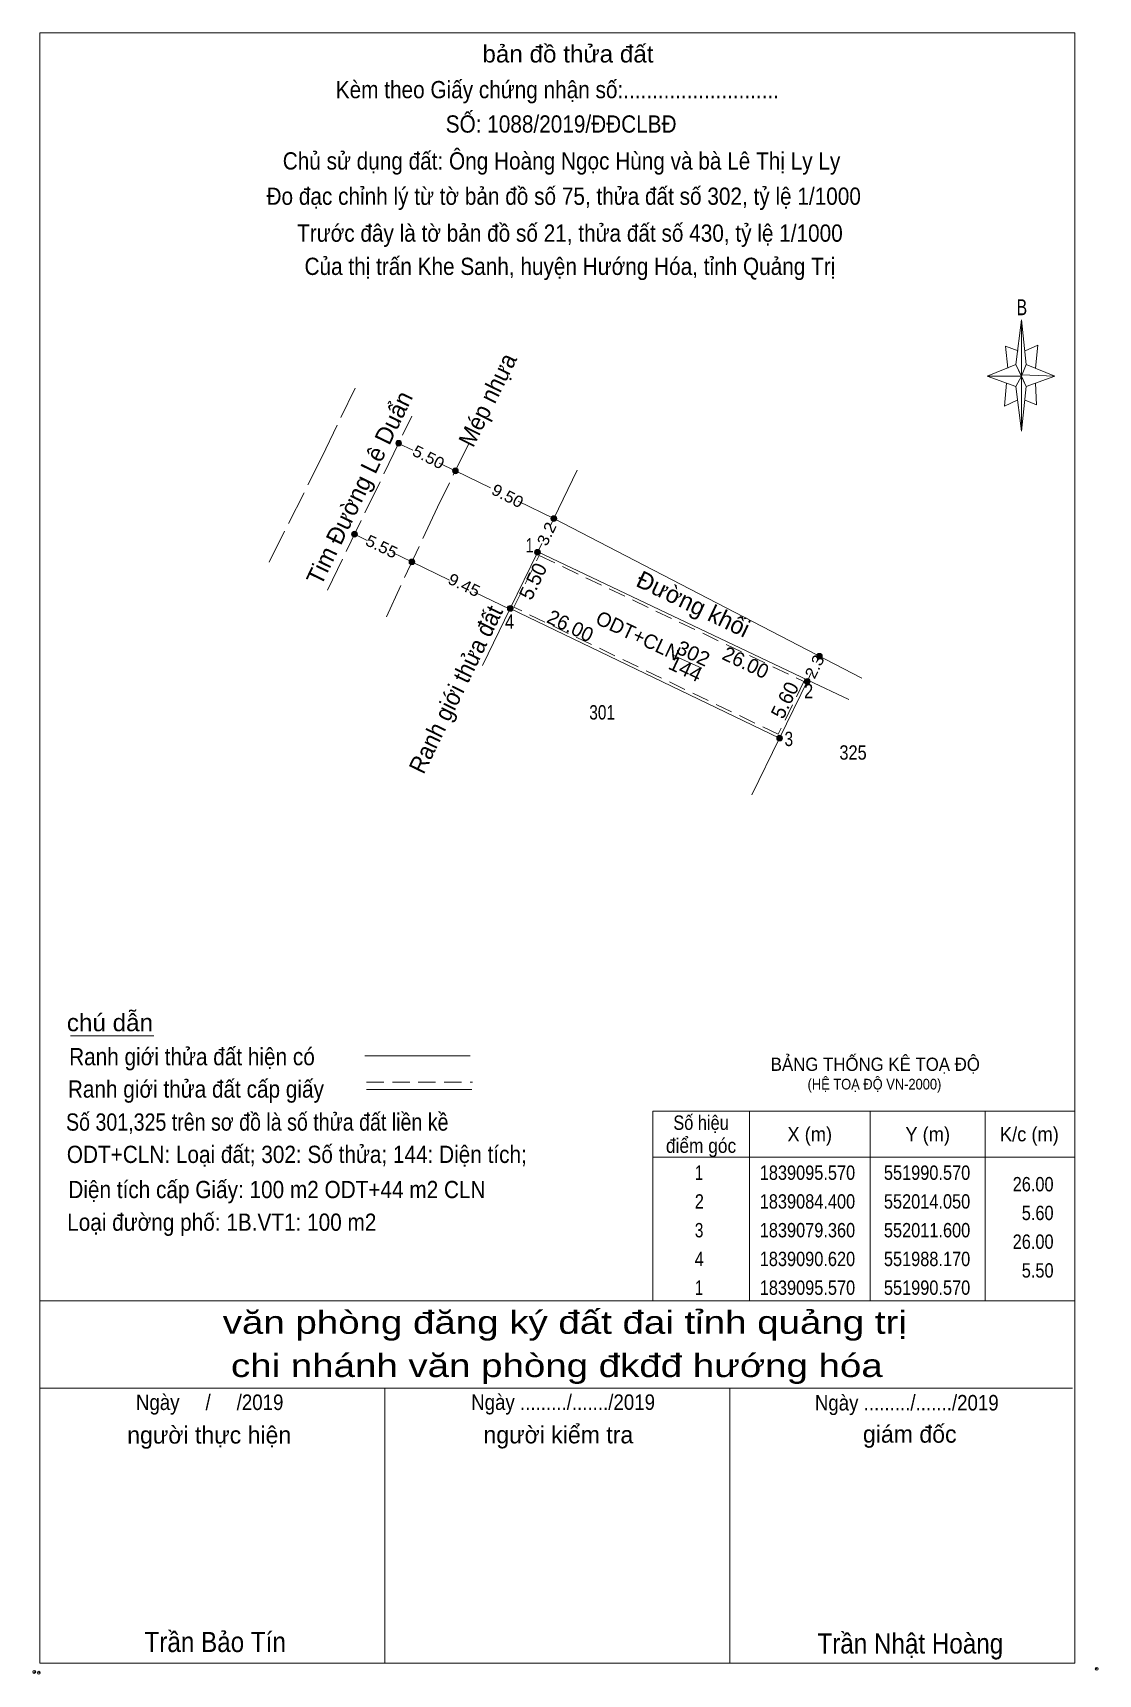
# Model space of a CAD drawing. Header units: metres. Extents: x 551645 to 552115, y 1839006 to 1839194.
# Drawn here: x 551816.5 to 551909.1, y 1839015.6 to 1839158.4 of the extents above; entities that cross this region are included whole.
import ezdxf
from ezdxf.enums import TextEntityAlignment as Align

# ---------------------------------------------------------------- set-up
doc = ezdxf.new("R2010")
doc.units = ezdxf.units.M
doc.header["$LTSCALE"] = 0.5
doc.header["$PDMODE"] = 32
doc.header["$PDSIZE"] = 0.25
doc.linetypes.add('LONG_DASHED', pattern=[7.5, 6, -1.5])
doc.linetypes.add('MEDIUM_DASHED', pattern=[4.5, 3, -1.5])
doc.layers.add('1', color=7, linetype='Continuous')
for name, color, linetype, lineweight in [('10', 7, 'Continuous', 13), ('13', 7, 'Continuous', 13), ('17', 7, 'Continuous', 13), ('2', 7, 'Continuous', 13), ('22', 7, 'Continuous', 13), ('28', 7, 'LONG_DASHED', 13), ('5', 7, 'Continuous', 13), ('6', 7, 'Continuous', 13), ('61', 7, 'Continuous', 13)]:
    doc.layers.add(name, color=color, linetype=linetype, lineweight=lineweight)

msp = doc.modelspace()

# ---------------------------------------------------------------- texts
at = {"layer": '1'}
for s, height, width, p in [('BẢNG THỐNG KÊ TOẠ ĐỘ ', 1.15, 0.95, (551880.62, 1839068.09)), ('(HỆ TOẠ ĐỘ VN-2000)', 0.93, 0.9, (551883.82, 1839066.47))]:
    msp.add_text(s, height=height, dxfattribs=dict(at, width=width)).set_placement(p)
at = {"layer": '10', "width": 1.1}
for s, rotation, p in [('5.50', 332.922, (551850.6424, 1839121.0288)), ('9.50', 332.896, (551857.5122, 1839117.6582)), ('5.55', 334.221, (551846.5776, 1839113.2488)), ('3.2', 64.075, (551861.5868, 1839114.5814)), ('9.45', 334.221, (551853.7475, 1839109.8988)), ('2.3', 64.106, (551884.8787, 1839103.0366))]:
    msp.add_text(s, height=1, rotation=rotation, dxfattribs=at).set_placement(p, align=Align.CENTER)
at = {"layer": '13', "width": 0.95}
for s, rotation, p in [('Mép nhựa', 63.728, (551856.6744, 1839126.128)), ('Ranh giới thửa đất', 64.099, (551853.9102, 1839100.9474))]:
    msp.add_text(s, height=1.5, rotation=rotation, dxfattribs=at).set_placement(p, align=Align.CENTER)
at = {"layer": '13'}
for s, rotation, p in [('Tim Đường Lê Duẩn', 64.106, (551845.5396, 1839118.4725)), ('Đường khối', 334.411, (551873.5611, 1839108.0197))]:
    msp.add_text(s, height=1.5, rotation=rotation, dxfattribs=at).set_placement(p, align=Align.CENTER)
msp.add_text('ODT+CLN', height=1.25, rotation=334.934, dxfattribs=at).set_placement((551872.3904, 1839103.7082), align=Align.RIGHT)
at = {"layer": '13', "width": 1.05}
for s, p in [('302', (551872.29, 1839104.46)), ('144', (551871.61, 1839103.11))]:
    msp.add_text(s, height=1.25, rotation=334.934, dxfattribs=at).set_placement(p)
at = {"layer": '13'}
for s, width, p in [('301', 0.8, (551865.96, 1839098.65)), ('325', 0.85, (551887.775, 1839095.16))]:
    msp.add_text(s, height=1.25, dxfattribs=dict(at, width=width)).set_placement(p, align=Align.CENTER)
at = {"layer": '2'}
for s, width, p in [(' 1', 0.75, (551860, 1839113.18)), (' 4', 0.85, (551858.31, 1839106.54)), (' 2', 0.85, (551884.31, 1839100.49)), (' 3', 0.8, (551882.56, 1839096.34)), ('26.00', 0.85, (551905.21, 1839057.61)), ('5.60', 0.85, (551905.21, 1839055.11)), ('26.00', 0.85, (551905.21, 1839052.61)), ('5.50', 0.85, (551905.21, 1839050.11))]:
    msp.add_text(s, height=1.25, dxfattribs=dict(at, width=width)).set_placement(p, align=Align.RIGHT)
for s, rotation, p in [('5.50', 64.134, (551860.5154, 1839110.4073)), ('26.00', 334.332, (551862.9293, 1839106.2324)), ('26.00', 334.558, (551878.1765, 1839103.043)), ('5.60', 64.075, (551882.407, 1839100.0668))]:
    msp.add_text(s, height=1.25, rotation=rotation, dxfattribs=at).set_placement(p, align=Align.CENTER)
for s, width, p in [('Số hiệu', 0.85, (551874.56, 1839062.96)), ('X (m)', 0.95, (551884.01, 1839061.96)), ('Y (m)', 0.95, (551894.265, 1839061.96)), ('K/c (m)', 0.95, (551903.105, 1839061.96)), ('điểm góc', 0.9, (551874.56, 1839060.96)), (' 1', 0.75, (551874.21, 1839058.61)), ('1839095.570', 0.85, (551883.81, 1839058.61)), ('551990.570', 0.85, (551894.21, 1839058.61)), (' 2', 0.85, (551874.215, 1839056.11)), ('1839084.400', 0.85, (551883.81, 1839056.11)), ('552014.050', 0.85, (551894.21, 1839056.11)), (' 3', 0.8, (551874.205, 1839053.61)), ('1839079.360', 0.85, (551883.81, 1839053.61)), ('552011.600', 0.85, (551894.21, 1839053.61)), (' 4', 0.85, (551874.21, 1839051.11)), ('1839090.620', 0.85, (551883.81, 1839051.11)), ('551988.170', 0.85, (551894.21, 1839051.11)), (' 1', 0.75, (551874.21, 1839048.61)), ('1839095.570', 0.85, (551883.81, 1839048.61)), ('551990.570', 0.85, (551894.21, 1839048.61))]:
    msp.add_text(s, height=1.25, dxfattribs=dict(at, width=width)).set_placement(p, align=Align.CENTER)
at = {"layer": '5'}
for s, height, width, p in [('bản đồ thửa đất', 1.5, 1.05, (551862.99, 1839155.8)), ('Kèm theo Giấy chứng nhận số:...........................', 1.5, 0.9, (551862.07, 1839152.69)), ('SỐ: 1088/2019/ĐĐCLBĐ', 1.5, 0.9, (551862.395, 1839149.7)), ('Chủ sử dụng đất: Ông Hoàng Ngọc Hùng và bà Lê Thị Ly Ly', 1.5, 0.9, (551862.43, 1839146.49)), ('Đo đạc chỉnh lý từ tờ bản đồ số 75, thửa đất số 302, tỷ lệ 1/1000 ', 1.5, 0.9, (551862.87, 1839143.42)), ('Trước đây là tờ bản đồ số 21, thửa đất số 430, tỷ lệ 1/1000', 1.5, 0.9, (551863.16, 1839140.21)), ('Của thị trấn Khe Sanh, huyện Hướng Hóa, tỉnh Quảng Trị', 1.5, 0.9, (551863.16, 1839137.32)), ('B', 1.378, 0.75, (551902.45, 1839133.82)), ('văn phòng đăng ký đất đai tỉnh quảng trị', 2, 1.25, (551862.715, 1839045.22)), ('chi nhánh văn phòng đkđđ hướng hóa', 2, 1.25, (551862.025, 1839041.46)), ('Ngày     /     /2019', 1.35, 0.9, (551831.84, 1839038.59)), ('Ngày ........./......./2019', 1.35, 0.9, (551862.565, 1839038.6)), ('Ngày ........./......./2019', 1.35, 0.9, (551892.445, 1839038.55)), ('Trần Bảo Tín', 1.75, 0.9, (551832.32, 1839017.54)), ('Trần Nhật Hoàng', 1.75, 0.9, (551892.755, 1839017.41))]:
    msp.add_text(s, height=height, dxfattribs=dict(at, width=width)).set_placement(p, align=Align.CENTER)
for s, p in [('người kiểm tra', (551862.155, 1839035.69)), ('giám đốc', (551892.705, 1839035.75)), ('người thực hiện', (551831.8, 1839035.67))]:
    msp.add_text(s, height=1.5, dxfattribs=at).set_placement(p, align=Align.CENTER)
at = {"layer": '6'}
for s, width, p in [('chú dẫn', 1.05, (551819.42, 1839071.54)), ('Ranh giới thửa đất hiện có ', 0.9, (551819.62, 1839068.58)), ('Ranh giới thửa đất cấp giấy', 0.9, (551819.51, 1839065.76)), ('Số 301,325 trên sơ đồ là số thửa đất liền kề', 0.85, (551819.35, 1839062.89)), ('ODT+CLN: Loại đất; 302: Số thửa; 144: Diện tích;', 0.9, (551819.42, 1839060.08)), ('Diện tích cấp Giấy: 100 m2 ODT+44 m2 CLN', 0.9, (551819.55, 1839057.02)), ('Loại đường phố: 1B.VT1: 100 m2', 0.9, (551819.45, 1839054.18))]:
    msp.add_text(s, height=1.5, dxfattribs=dict(at, width=width)).set_placement(p)

# ---------------------------------------------------------------- hatches: boundary and pattern name
at = {"layer": '10'}
for points in [[(551862.01, 1839116.13, 1), (551861.51, 1839116.13, 1)], [(551860.59, 1839113.2, 1), (551860.09, 1839113.2, 1)], [(551860.59, 1839113.2, 1), (551860.09, 1839113.2, 1)], [(551858.22, 1839108.32, 1), (551857.72, 1839108.32, 1)], [(551884.04, 1839101.97, 1), (551883.54, 1839101.97, 1)], [(551881.64, 1839097.04, 1), (551881.14, 1839097.04, 1)]]:
    msp.add_hatch(color=256, dxfattribs=at).paths.add_polyline_path(points)
at = {"layer": '13'}
msp.add_hatch(color=256, dxfattribs=at).paths.add_polyline_path([(551885.1, 1839104.15, 1), (551884.6, 1839104.15, 1)])
at = {"layer": '22'}
for points in [[(551848.52, 1839122.68, 1), (551848.02, 1839122.68, 1)], [(551853.45, 1839120.28, 1), (551852.95, 1839120.28, 1)], [(551844.68, 1839114.77, 1), (551844.18, 1839114.77, 1)], [(551849.67, 1839112.36, 1), (551849.17, 1839112.36, 1)]]:
    msp.add_hatch(color=256, dxfattribs=at).paths.add_polyline_path(points)

# ---------------------------------------------------------------- linework, layer by layer
at = {"layer": '10'}
for p, q in [((551848.26, 1839122.67), (551849.5, 1839122.07)), ((551851.8, 1839120.95), (551853.2, 1839120.27)), ((551853.2, 1839120.28), (551856.26, 1839118.8)), ((551863.8, 1839120.35), (551861.76, 1839116.13)), ((551858.66, 1839117.64), (551861.76, 1839116.13)), ((551861.76, 1839116.13), (551861.45, 1839115.48)), ((551844.43, 1839114.77), (551845.54, 1839114.23)), ((551860.71, 1839113.97), (551860.36, 1839113.25)), ((551883.84, 1839102.08), (551860.36, 1839113.25)), ((551854.87, 1839109.73), (551857.93, 1839108.25)), ((551881.39, 1839097.04), (551857.96, 1839108.3)), ((551884.85, 1839104.15), (551884.58, 1839103.6)), ((551884.14, 1839102.7), (551883.84, 1839102.08)), ((551887.4, 1839100.38), (551883.84, 1839102.08))]:
    msp.add_line(p, q, dxfattribs=at)
for points in [[(551847.72, 1839113.18), (551849.42, 1839112.36), (551852.69, 1839110.78)], [(551860.36, 1839113.25), (551857.96, 1839108.3), (551855.56, 1839103.35)], [(551878.98, 1839092.1), (551881.39, 1839097.04), (551883.84, 1839102.08)]]:
    msp.add_lwpolyline(points, dxfattribs=at)
for centre in [(551861.76, 1839116.13), (551860.34, 1839113.2), (551860.34, 1839113.2), (551857.97, 1839108.32), (551883.79, 1839101.97), (551881.39, 1839097.04)]:
    msp.add_circle(centre, 0.25, dxfattribs=at)
at = {"layer": '13'}
msp.add_line((551872.04, 1839104.29), (551874.64, 1839103.13), dxfattribs=at)
msp.add_circle((551884.85, 1839104.15), 0.25, dxfattribs=at)
at = {"layer": '17'}
msp.add_line((551819.74, 1839071.15), (551826.98, 1839071.15), dxfattribs=at)
at = {"layer": '2'}
for p, q in [((551878.76, 1839064.58), (551878.76, 1839048.08)), ((551889.26, 1839064.58), (551889.26, 1839048.08)), ((551899.26, 1839064.58), (551899.26, 1839048.08)), ((551870.36, 1839060.58), (551907.06, 1839060.58))]:
    msp.add_line(p, q, dxfattribs=at)
at = {"layer": '2', "linetype": 'MEDIUM_DASHED'}
msp.add_lwpolyline([(551860.48, 1839112.92), (551883.5, 1839101.96), (551881.27, 1839097.37), (551858.29, 1839108.42)], close=True, dxfattribs=at)
at = {"layer": '2'}
msp.add_lwpolyline([(551870.36, 1839064.58), (551907.06, 1839064.58), (551907.06, 1839048.08), (551870.36, 1839048.08)], close=True, dxfattribs=at)
at = {"layer": '22', "linetype": 'LONG_DASHED'}
for p, q in [((551841.63, 1839121.54), (551844.48, 1839127.47)), ((551837.01, 1839112.35), (551841.63, 1839121.54))]:
    msp.add_line(p, q, dxfattribs=at)
msp.add_lwpolyline([(551854.35, 1839122.6), (551851.64, 1839117.11), (551847.13, 1839107.44)], dxfattribs=at)
at = {"layer": '22'}
for centre in [(551848.27, 1839122.68), (551853.2, 1839120.28), (551844.43, 1839114.77), (551849.42, 1839112.36)]:
    msp.add_circle(centre, 0.25, dxfattribs=at)
at = {"layer": '28'}
msp.add_line((551842.07, 1839109.89), (551849.41, 1839125.04), dxfattribs=at)
at = {"layer": '5'}
for p, q in [((551901.93, 1839129.52), (551902.43, 1839133.42)), ((551902.83, 1839129.52), (551905.33, 1839128.52)), ((551901.93, 1839127.62), (551899.43, 1839128.52)), ((551902.83, 1839127.62), (551902.43, 1839123.72)), ((551903.63, 1839127.92), (551903.73, 1839126.02)), ((551903.73, 1839126.02), (551902.73, 1839126.42)), ((551817.06, 1839048.08), (551907.06, 1839048.08)), ((551817.06, 1839040.48), (551906.86, 1839040.48)), ((551817.06, 1839040.48), (551906.86, 1839040.48)), ((551817.06, 1839040.48), (551906.86, 1839040.48)), ((551847.06, 1839016.58), (551847.06, 1839040.48)), ((551877.06, 1839016.58), (551877.06, 1839040.48))]:
    msp.add_line(p, q, dxfattribs=at)
for points in [[(551817.06, 1839158.38), (551907.06, 1839158.38), (551907.06, 1839016.58), (551817.06, 1839016.58)], [(551902.43, 1839133.42), (551902.83, 1839129.52), (551902.43, 1839128.52)], [(551902.43, 1839128.52), (551899.43, 1839128.52), (551901.93, 1839129.52), (551902.83, 1839127.62), (551905.33, 1839128.52), (551902.43, 1839128.62)], [(551902.43, 1839128.52), (551902.43, 1839123.72), (551901.93, 1839127.62)]]:
    msp.add_lwpolyline(points, close=True, dxfattribs=at)
for points in [[(551902.13, 1839130.72), (551901.03, 1839131.12), (551901.23, 1839129.22)], [(551902.73, 1839130.72), (551903.83, 1839131.22), (551903.63, 1839129.22)], [(551902.43, 1839128.52), (551901.93, 1839129.52), (551899.43, 1839128.52)], [(551901.13, 1839127.92), (551900.93, 1839125.92), (551902.03, 1839126.42)], [(551902.43, 1839128.52), (551902.83, 1839127.62), (551905.33, 1839128.52)], [(551907.06, 1839016.58), (551817.06, 1839016.58), (551817.06, 1839040.48)]]:
    msp.add_lwpolyline(points, dxfattribs=at)
for p in [(551816.59, 1839015.81), (551816.99, 1839015.74)]:
    msp.add_point(p, dxfattribs=at)
at = {"layer": '6'}
for p, q in [((551845.34, 1839069.41), (551854.48, 1839069.41)), ((551845.48, 1839066.48), (551854.62, 1839066.48))]:
    msp.add_line(p, q, dxfattribs=at)
at = {"layer": '6', "linetype": 'MEDIUM_DASHED'}
msp.add_line((551845.48, 1839067.1), (551854.68, 1839067.1), dxfattribs=at)
at = {"layer": '6'}
msp.add_point((551908.96, 1839016.08), dxfattribs=at)
at = {"layer": '61'}
msp.add_line((551888.55, 1839102.25), (551861.76, 1839116.13), dxfattribs=at)

msp.set_redraw_order([(e.dxf.handle, doc.entitydb.next_handle()) for e in msp.query("TEXT MTEXT ATTDEF DIMENSION ARC_DIMENSION")])  # texts and dimensions are drawn at this point

doc.saveas('drawing.dxf')
